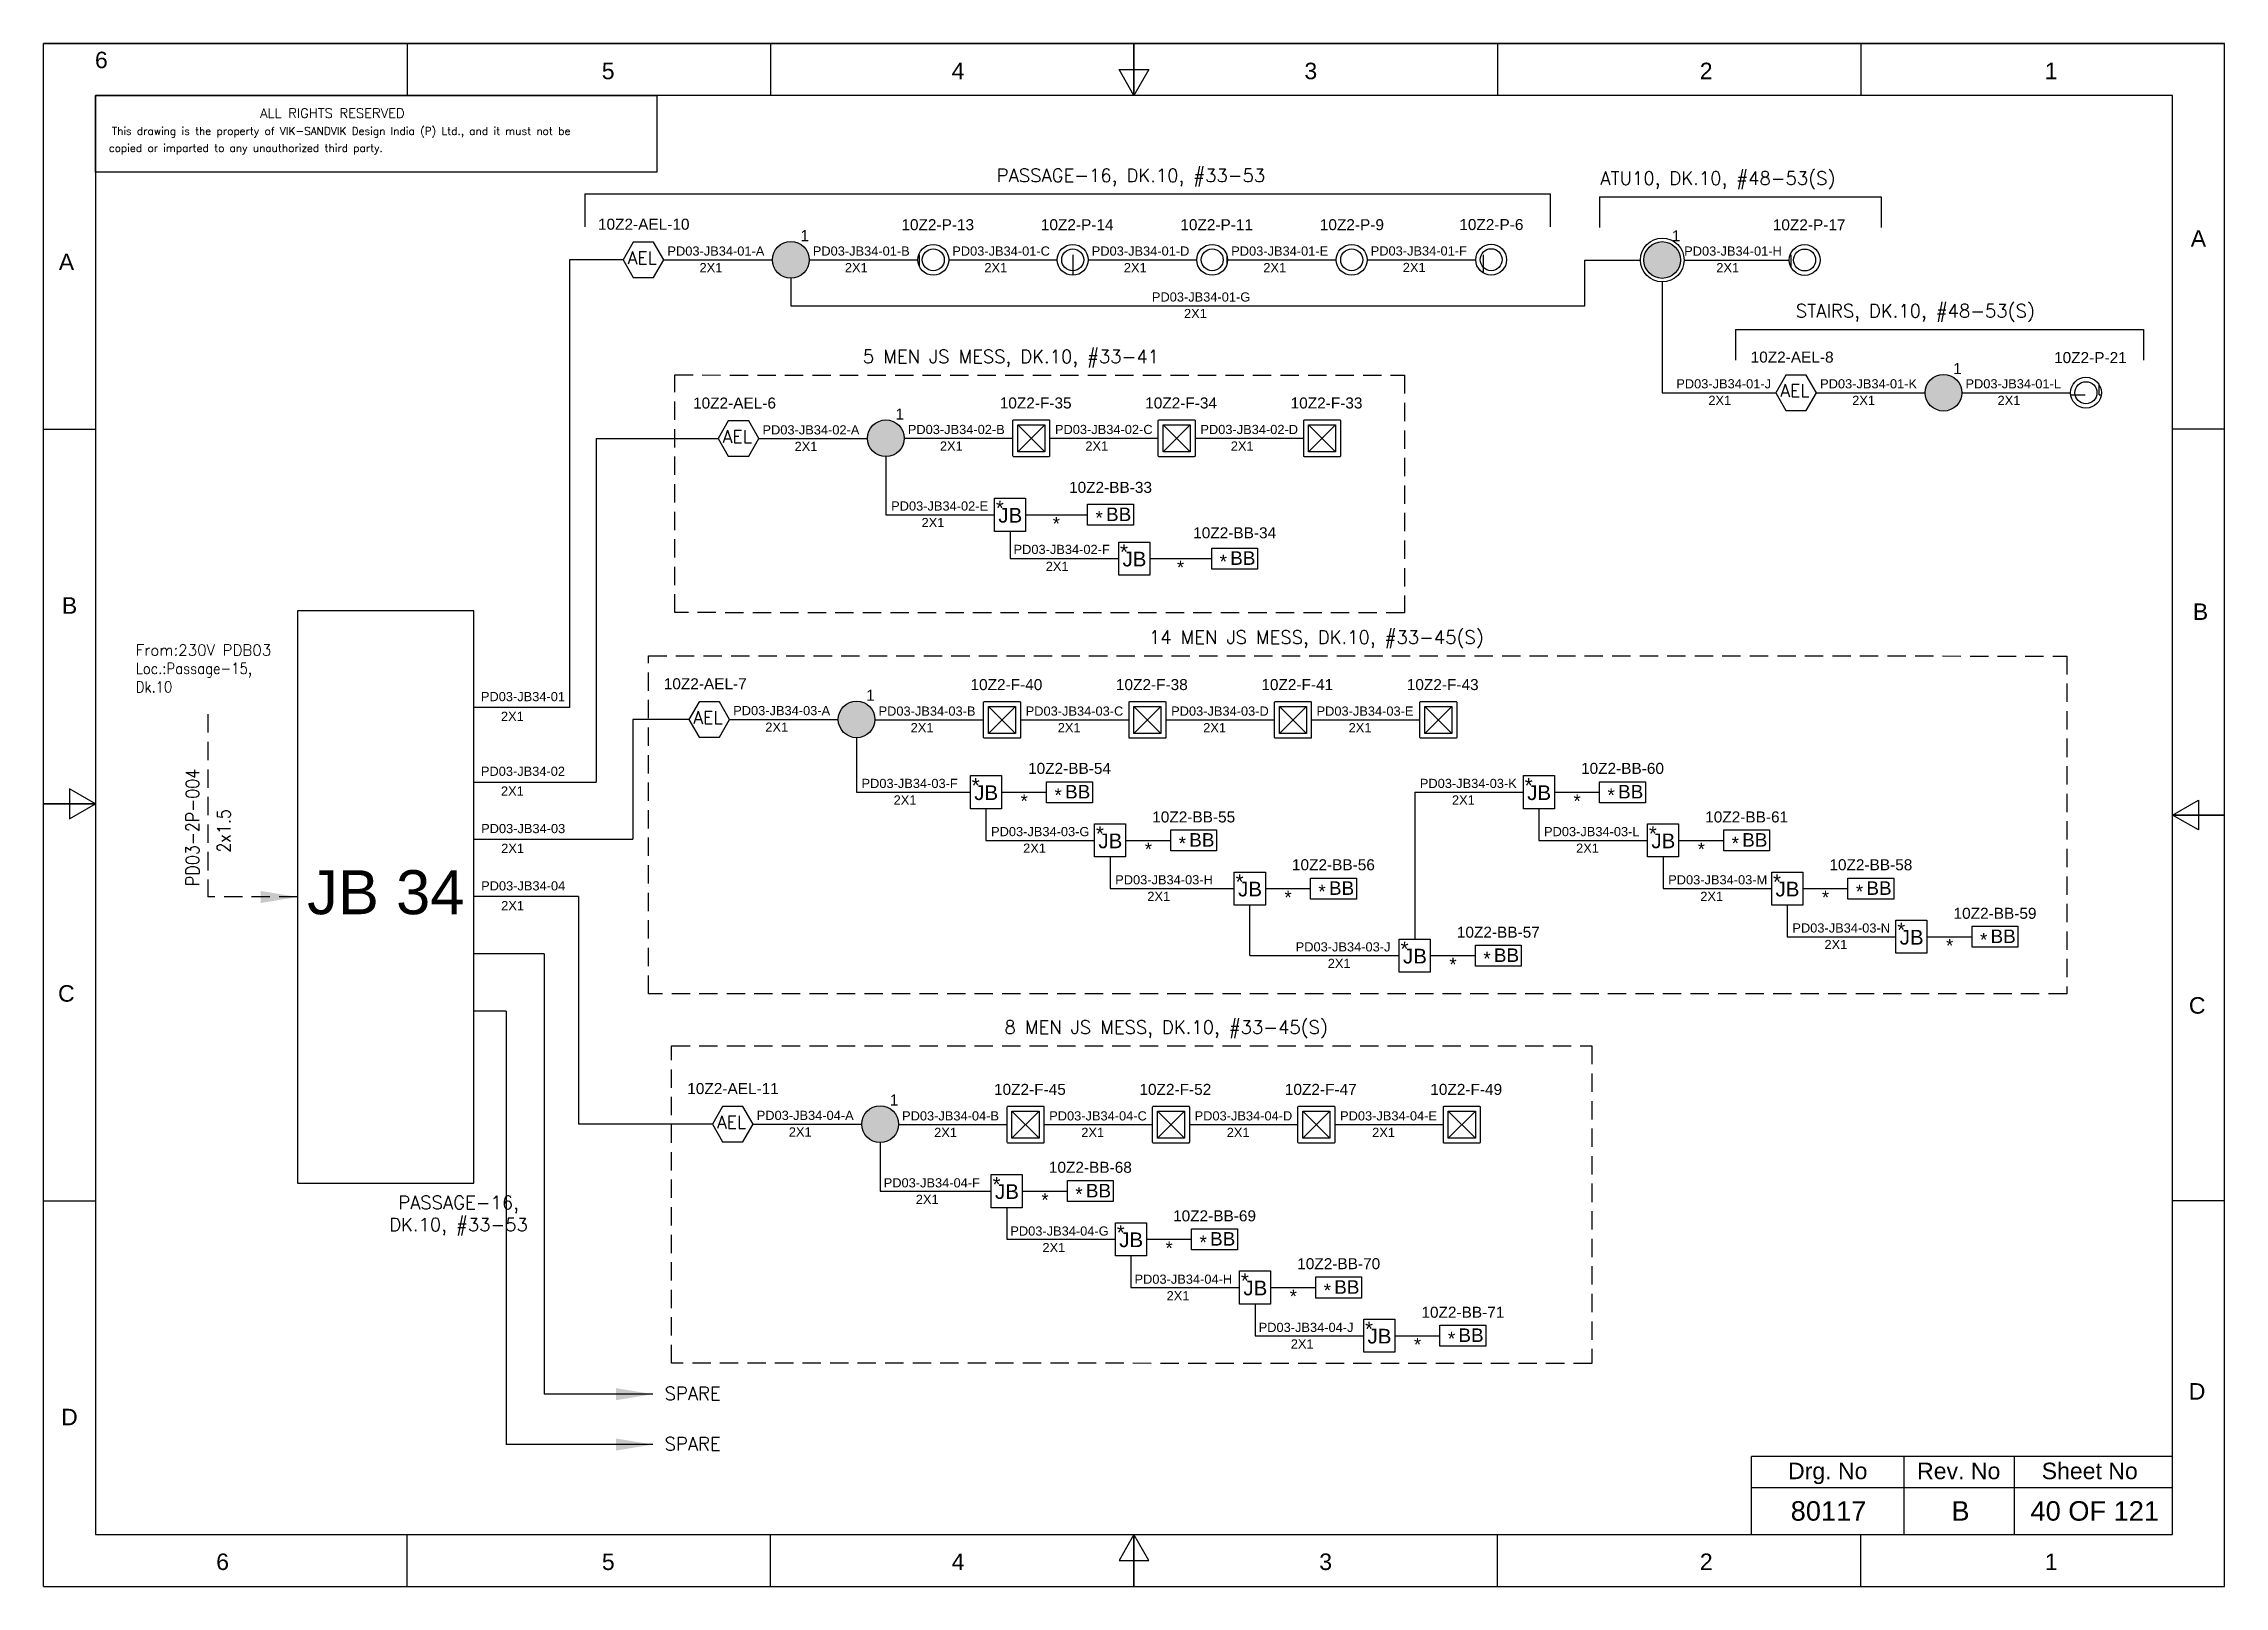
# Model space of a CAD drawing. Header units: inches. Extents: x -3311 to 1429, y -713 to 2436.
# Drawn here: x -2319.5 to -2022.5, y 1220.8 to 1430.8 of the extents above; entities that cross this region are included whole.
import ezdxf
from ezdxf.enums import TextEntityAlignment as Align

# ---------------------------------------------------------------- set-up
doc = ezdxf.new("R2010")
doc.units = ezdxf.units.IN
doc.linetypes.add('HIDDEN', pattern=[0.375, 0.25, -0.125])
doc.linetypes.add('SOLID', pattern=[0])
for name, color, linetype in [('BB', 7, 'Continuous'), ('Fmount', 7, 'Continuous'), ('LINE', 3, 'SOLID')]:
    doc.layers.add(name, color=color, linetype=linetype)
for name, color, linetype, lineweight in [('ELEC_TXT-025', 1, 'Continuous', 25), ('HEL-025', 1, 'Continuous', 25), ('HEL-035', 2, 'Continuous', 35)]:
    doc.layers.add(name, color=color, linetype=linetype, lineweight=lineweight)
doc.styles.add('_NORMAL', font='arial.ttf')
doc.styles.add('ROMAN S', font='romans.shx')
doc.styles.add('ROMANS', font='simplex.shx', dxfattribs={"width": 0.88})
doc.styles.get("Standard").update_dxf_attribs({"font": 'arial.ttf'})
doc.dimstyles.get("Standard").update_dxf_attribs({"dimtxt": 0.18, "dimasz": 0.18, "dimexe": 0.18, "dimexo": 0.0625, "dimgap": 0.09, "dimtad": 0, "dimtih": 1, "dimtoh": 1, "dimdec": 4, "dimzin": 0, "dimdsep": 46, "dimtxsty": 'Standard', "dimcen": 0.09, "dimadec": 0, "dimazin": 0, "dimtfac": 1, "dimtdec": 4, "dimtofl": 0, "dimtmove": 0, "dimatfit": 3, "dimfxl": 1, "dimtolj": 1, "dimtzin": 0, "dimarcsym": 0})
pattern_1 = [(0, (0, 0), (0, 6.985), [5.08, -1.905]), (90, (0, 0), (-6.985, 4e-16), [5.08, -1.905])]

msp = doc.modelspace()

# ---------------------------------------------------------------- texts
at = {"color": 7}
for s, height, p in [('PD03-JB34-01-A', 1.25, (-2234.587199638561, 1401.971438392046)), ('PD03-JB34-01-B', 1.25, (-2214.791782676071, 1401.970970611434)), ('PD03-JB34-01-C', 1.25, (-2195.796365743344, 1401.970388769392, -0.0541218630375612)), ('PD03-JB34-01-D', 1.25, (-2176.800948736992, 1401.97039790221, -0.0541218630375612)), ('PD03-JB34-01-E', 1.25, (-2157.805531730738, 1401.97039790221, -0.0811827945563418)), ('PD03-JB34-01-F', 1.25, (-2138.810194447903, 1401.988701764464, -0.1082437260751223)), ('PD03-JB34-01-H', 1.25, (-2096.11537078721, 1401.966859339785)), ('2X1', 1.25, (-2230.216491082792, 1399.717284515501)), ('2X1', 1.25, (-2210.421074121215, 1399.716749118622)), ('2X1', 1.25, (-2191.425657188317, 1399.716194050004, -0.0270609315187806)), ('2X1', 1.25, (-2172.430240182063, 1399.716194050004, -0.0541218630375612)), ('2X1', 1.25, (-2153.434823175808, 1399.716194050004, -0.0811827945563418)), ('2X1', 1.25, (-2134.439485892132, 1399.734547887919, -0.1082437260751223)), ('2X1', 1.25, (-2091.744662231439, 1399.712705463239)), ('PD03-JB34-01-G', 1.25, (-2168.609319464772, 1395.716971267328)), ('2X1', 1.25, (-2164.238610909001, 1393.462817390783)), ('PD03-JB34-01-J', 1.25, (-2097.192408225928, 1383.894818194331)), ('PD03-JB34-01-K', 1.25, (-2077.605534676875, 1383.89481819433)), ('PD03-JB34-01-L', 1.25, (-2057.810117670619, 1383.894818194329)), ('2X1', 1.25, (-2092.821699670157, 1381.640664317786)), ('2X1', 1.25, (-2073.234826121104, 1381.640664317785)), ('2X1', 1.25, (-2053.439409114848, 1381.640664317784)), ('PD03-JB34-02-A', 1.25, (-2221.643564666379, 1377.623769561058, -0.0270609315187806)), ('PD03-JB34-02-B', 1.25, (-2201.848673476118, 1377.675041419679, -0.0270609315187806)), ('PD03-JB34-02-C', 1.25, (-2181.811656803092, 1377.675041419679, -0.0270609315187806)), ('PD03-JB34-02-D', 1.25, (-2162.005039796838, 1377.675041419679, -0.0270609315187806)), ('2X1', 1.25, (-2217.272856111352, 1375.369574841671)), ('2X1', 1.25, (-2197.477964921091, 1375.420846700292)), ('2X1', 1.25, (-2177.671347914838, 1375.420846700292)), ('2X1', 1.25, (-2157.864730908582, 1375.420846700292)), ('PD03-JB34-02-E', 1.25, (-2204.118273809349, 1367.255672208682, -0.0270609315187806)), ('2X1', 1.25, (-2199.977964921091, 1365.001477489295)), ('*', 1.8, (-2182.111466420936, 1364.586510186548)), ('PD03-JB34-02-F', 1.25, (-2187.449288818727, 1361.343929971601, -0.0270609315187806)), ('2X1', 1.25, (-2183.066854447703, 1359.038463393593)), ('*', 1.8, (-2165.200355947548, 1358.623496090847)), ('PD03-JB34-01', 1.25, (-2259.992163170489, 1341.301696863357)), ('2X1', 1.25, (-2257.261220430221, 1338.608053071312)), ('PD03-JB34-03-A', 1.25, (-2225.628931261304, 1339.395252790515)), ('PD03-JB34-03-B', 1.25, (-2205.834392407144, 1339.328529666137)), ('PD03-JB34-03-C', 1.25, (-2185.797375690526, 1339.328970673325, -0.0270609315187806)), ('PD03-JB34-03-D', 1.25, (-2165.99075868427, 1339.328970673323, -0.0270609315187806)), ('PD03-JB34-03-E', 1.25, (-2146.184141678018, 1339.328970673324, -0.0270609315187806)), ('2X1', 1.25, (-2221.258222705535, 1337.141098913969)), ('2X1', 1.25, (-2201.463683852288, 1337.074308173325)), ('2X1', 1.25, (-2181.426667135499, 1337.074775953937)), ('2X1', 1.25, (-2161.620050129244, 1337.074775953936)), ('2X1', 1.25, (-2141.813433122992, 1337.074775953937)), ('PD03-JB34-02', 1.25, (-2259.992163170489, 1331.134649833381)), ('PD03-JB34-03-F', 1.25, (-2208.153099310326, 1329.479345785805)), ('PD03-JB34-03-K', 1.25, (-2132.115570130644, 1329.479345785804)), ('2X1', 1.25, (-2257.261220430221, 1328.441006041336)), ('2X1', 1.25, (-2203.782390754555, 1327.22519190926)), ('*', 1.8, (-2186.491459213953, 1326.810156990246)), ('2X1', 1.25, (-2127.744861574873, 1327.225191909259)), ('*', 1.8, (-2111.182284553426, 1326.810156990245)), ('PD03-JB34-03', 1.25, (-2259.96192894252, 1323.33301869745)), ('2X1', 1.25, (-2257.230986202253, 1320.639374905405)), ('PD03-JB34-03-G', 1.25, (-2190.513634317782, 1322.918353053791)), ('2X1', 1.25, (-2186.142925762012, 1320.664199177246)), ('*', 1.8, (-2169.580348740565, 1320.249164258232)), ('PD03-JB34-03-L', 1.25, (-2115.204459657255, 1322.918353053789)), ('2X1', 1.25, (-2110.833751101485, 1320.664199177244)), ('*', 1.8, (-2094.271174080038, 1320.24916425823)), ('PD03-JB34-04', 1.25, (-2259.96192894252, 1315.531387561518)), ('PD03-JB34-03-H', 1.25, (-2173.602523844394, 1316.357360321776)), ('PD03-JB34-03-M', 1.25, (-2098.293349183868, 1316.357360321775)), ('2X1', 1.25, (-2257.230986202253, 1312.837743769473)), ('2X1', 1.25, (-2169.231815288623, 1314.103206445231)), ('*', 1.8, (-2150.553544800043, 1313.688171526217)), ('2X1', 1.25, (-2093.922640628097, 1314.103206445229)), ('*', 1.8, (-2077.36006360665, 1313.688171526215)), ('PD03-JB34-03-N', 1.25, (-2081.382238710481, 1309.79636758976)), ('PD03-JB34-03-J', 1.25, (-2149.026680604032, 1307.225348642753)), ('2X1', 1.25, (-2077.01153015471, 1307.542213713215)), ('*', 1.8, (-2060.448953133263, 1307.127178794201)), ('2X1', 1.25, (-2144.655972048261, 1304.971194766208)), ('*', 1.8, (-2128.093395026814, 1304.556159847194)), ('PD03-JB34-04-A', 1.25, (-2222.426465601932, 1284.27802844529)), ('2X1', 1.25, (-2218.055757046164, 1282.023874568745)), ('PD03-JB34-04-B', 1.25, (-2202.631926747773, 1284.211305320912)), ('2X1', 1.25, (-2198.261218192917, 1281.9570838281)), ('PD03-JB34-04-C', 1.25, (-2182.594910031155, 1284.211746328099, -0.0270609315187806)), ('2X1', 1.25, (-2178.224201476128, 1281.957551608712)), ('PD03-JB34-04-D', 1.25, (-2162.788293024899, 1284.211746328099, -0.0270609315187806)), ('2X1', 1.25, (-2158.417584469872, 1281.957551608712)), ('PD03-JB34-04-E', 1.25, (-2142.981676018643, 1284.211746328099, -0.0270609315187806)), ('2X1', 1.25, (-2138.610967463616, 1281.957551608712)), ('PD03-JB34-04-F', 1.25, (-2205.131926747773, 1275.093878176506)), ('*', 1.8, (-2183.655676532323, 1272.491412505324)), ('2X1', 1.25, (-2200.761218192917, 1272.839656683694)), ('PD03-JB34-04-G', 1.25, (-2187.88694275529, 1268.532885444491)), ('2X1', 1.25, (-2183.516234200434, 1266.278663951679)), ('*', 1.8, (-2166.744566058934, 1265.930419773309)), ('PD03-JB34-04-H', 1.25, (-2170.975832281903, 1261.971892712476)), ('2X1', 1.25, (-2166.605123727047, 1259.717671219664)), ('*', 1.8, (-2149.833455585547, 1259.369427041294)), ('PD03-JB34-04-J', 1.25, (-2154.064721808516, 1255.410899980462)), ('2X1', 1.25, (-2149.694013253659, 1253.15667848765)), ('*', 1.8, (-2132.922345112159, 1252.808434309279))]:
    msp.add_text(s, height=height, dxfattribs=at).set_placement(p)
at = {"color": 7, "lineweight": 30}
msp.add_text('JB 34 ', height=6, dxfattribs=at).set_placement((-2271.778594160397, 1315.290696741395), align=Align.MIDDLE_CENTER)
at = {"color": 7}
for s, height, p in [('Drg. No', 2.245994999999999, (-2076.565902237245, 1236.488866579205)), ('Rev. No', 2.245994999999999, (-2058.728286608303, 1236.488866579205)), ('Sheet No', 2.245994999999999, (-2040.886885164414, 1236.488866579205)), ('80117', 2.65275, (-2076.458206825274, 1231.043750887067)), ('B', 2.65275, (-2058.487536241689, 1231.043750887068)), ('40 OF 121', 2.65275, (-2040.201018691711, 1231.043750887068))]:
    msp.add_text(s, height=height, dxfattribs=at).set_placement(p, align=Align.MIDDLE_CENTER)
at = {"char_height": 1.8, "width": 80.35367833693469, "attachment_point": 1, "style": '_NORMAL'}
for s, insert in [('{\\Fromans|c0;\\C2;PASSAGE-16, DK.10, #33-53}', (-2189.745833357428, 1413.798658451082)), ('{\\Fromans|c0;\\C2;ATU10, DK.10, #48-53(S)}', (-2107.542596293626, 1413.423034207014)), ('{\\Fromans|c0;\\C2;STAIRS, DK.10, #48-53(S)}', (-2080.912612818682, 1395.350993061559)), ('{\\Fromans|c0;\\C2;5 MEN JS MESS, DK.10, #33-41}', (-2207.988300733749, 1389.137830642913)), ('{\\Fromans|c0;\\C2;14 MEN JS MESS, DK.10, #33-45(S)}', (-2169.011910666878, 1350.909287098944)), ('{\\Fromans|c0;\\C2;8 MEN JS MESS, DK.10, #33-45(S)}', (-2188.689601865216, 1297.813133145857))]:
    msp.add_mtext(s, dxfattribs=dict(at, insert=insert))
at = {"color": 7, "insert": (-2306.998466772279, 1349.005351965479), "char_height": 1.5, "width": 36.88843007146136, "attachment_point": 1}
msp.add_mtext('{\\Fromans|c0;\\C2;From:230V PDB03 \\P\\Fsimplex|c0;\\W0.88;Loc.:Passage-15,      \\PDk.10}', dxfattribs=at)
at = {"color": 7, "insert": (-2300.164102174147, 1316.135655379616), "char_height": 1.8, "width": 17.12963194783359, "attachment_point": 1, "rotation": 90, "style": '_NORMAL'}
msp.add_mtext('{\\Fromans|c0;\\W0.88;PD03-2P-004}', dxfattribs=at)
at = {"color": 7, "insert": (-2295.893150774008, 1320.697499984948), "char_height": 1.8, "attachment_point": 1, "rotation": 90, "style": '_NORMAL'}
msp.add_mtext('{\\Fsimplex|c0;\\W0.88;2x1.5}', dxfattribs=at)
at = {"color": 7, "insert": (-2272.4892201297, 1273.92919203244), "char_height": 1.8, "attachment_point": 1, "style": '_NORMAL'}
msp.add_mtext('\\pxqc;{\\Fromans|c0;\\C2;PASSAGE-16, \\PDK.10, #33-53}', dxfattribs=at)
at = {"color": 7, "char_height": 1.8, "width": 8.165826236390785, "attachment_point": 1, "style": '_NORMAL'}
for insert in [(-2234.971086900644, 1247.937061703296), (-2234.971086900644, 1241.081432803497)]:
    msp.add_mtext('{\\Fromans|c0;\\C2;SPARE}', dxfattribs=dict(at, insert=insert))

# ---------------------------------------------------------------- blocks, each defined once
blk = doc.blocks.new('fr')
at = {"color": 7, "linetype": 'Continuous'}
for p, q in [((33763.99041882888, 4500.404704292372), (33466.99094982888, 4500.404704292372)), ((33466.99094982888, 4500.404704292372), (33763.99041882888, 4500.404704292372)), ((33466.99094982888, 4290.333634292372), (33466.99094982888, 4500.404704292372)), ((33516.49086132888, 4500.404704292372), (33516.49086132888, 4493.331604292372)), ((33565.99077282888, 4500.404704292372), (33565.99077282888, 4493.331604292372)), ((33615.49068432888, 4500.404704292372), (33615.49068432888, 4493.331604292372)), ((33615.49068432888, 4493.331604292372), (33615.49068432888, 4500.404704292372)), ((33615.49068432888, 4500.404704292372), (33615.49068432888, 4493.331604292372)), ((33664.99059582888, 4500.404704292372), (33664.99059582888, 4493.331604292372)), ((33714.49050732888, 4500.404704292372), (33714.49050732888, 4493.331604292372)), ((33763.99041882888, 4290.333634292372), (33763.99041882888, 4500.404704292372)), ((33763.99041882888, 4290.333634292372), (33763.99041882888, 4500.404704292372)), ((33615.49068432888, 4493.331604292372), (33613.44882182088, 4496.868154292371)), ((33613.44882182088, 4496.868154292371), (33617.53254683689, 4496.868154292371)), ((33617.53254683689, 4496.868154292371), (33615.49068432888, 4493.331604292372)), ((33756.91731882888, 4493.331604292372), (33474.06404982888, 4493.331604292372)), ((33474.06404982888, 4493.331604292372), (33474.06404982888, 4297.406734292372)), ((33756.91731882888, 4297.406734292372), (33756.91731882888, 4493.331604292372)), ((33466.99094982888, 4447.886936792373), (33474.06404982888, 4447.886936792373)), ((33763.99041882888, 4447.886936792373), (33756.91731882888, 4447.886936792373)), ((33474.06404982888, 4396.869169292371), (33470.52749982888, 4398.911031800373)), ((33470.52749982888, 4398.911031800373), (33470.52749982888, 4394.827306784372)), ((33466.99094982888, 4396.869169292371), (33474.06404982888, 4396.869169292371)), ((33474.06404982888, 4396.869169292371), (33466.99094982888, 4396.869169292371)), ((33466.99094982888, 4396.869169292371), (33474.06404982888, 4396.869169292371)), ((33470.52749982888, 4394.827306784372), (33474.06404982888, 4396.869169292371)), ((33756.91731882888, 4395.369169292371), (33760.45386882887, 4397.411031800371)), ((33760.45386882887, 4397.411031800371), (33760.45386882887, 4393.327306784372)), ((33763.99041882888, 4395.369169292371), (33756.91731882888, 4395.369169292371)), ((33760.45386882887, 4393.327306784372), (33756.91731882888, 4395.369169292371)), ((33756.91731882888, 4395.369169292371), (33763.99041882888, 4395.369169292371)), ((33763.99041882888, 4395.369169292371), (33756.91731882888, 4395.369169292371)), ((33466.99094982888, 4342.851401792372), (33474.06404982888, 4342.851401792372)), ((33763.99041882888, 4342.851401792372), (33756.91731882888, 4342.851401792372)), ((33474.06404982888, 4297.406734292372), (33756.91731882888, 4297.406734292372)), ((33516.49086132888, 4290.333634292372), (33516.49086132888, 4297.406734292372)), ((33565.99077282888, 4290.333634292372), (33565.99077282888, 4297.406734292372)), ((33615.49068432888, 4297.406734292372), (33613.44882182088, 4293.870184292372)), ((33615.49068432888, 4290.333634292372), (33615.49068432888, 4297.406734292372)), ((33617.53254683689, 4293.870184292372), (33615.49068432888, 4297.406734292372)), ((33615.49068432888, 4297.406734292372), (33615.49068432888, 4290.333634292372)), ((33615.49068432888, 4290.333634292372), (33615.49068432888, 4297.406734292372)), ((33664.99059582888, 4290.333634292372), (33664.99059582888, 4297.406734292372)), ((33714.49050732888, 4290.333634292372), (33714.49050732888, 4297.406734292372)), ((33613.44882182088, 4293.870184292372), (33617.53254683689, 4293.870184292372)), ((33466.99094982888, 4290.333634292372), (33763.99041882888, 4290.333634292372)), ((33466.99094982888, 4290.333634292372), (33763.99041882888, 4290.333634292372))]:
    blk.add_line(p, q, dxfattribs=at)
at = {"color": 7, "style": '_NORMAL'}
for s, p in [('6', (33474.85554122253, 4498.184568051995)), ('5', (33543.88086868043, 4496.684568051995)), ('4', (33591.52292783513, 4496.684568051995)), ('3', (33639.57026672662, 4496.684568051994)), ('2', (33693.41447692277, 4496.684568051995)), ('1', (33740.39470872623, 4496.684568051995)), ('A', (33760.45386882887, 4473.878661882723)), ('A', (33470.10256842159, 4470.684646417788)), ('B', (33470.52499920517, 4423.895143770592)), ('B', (33760.73536651571, 4423.056339053171)), ('C', (33470.08476970382, 4371.074991954313)), ('C', (33760.28539060379, 4369.440827315858)), ('D', (33760.2726824658, 4316.886883350412)), ('D', (33470.50885169667, 4313.392487638034)), ('6', (33491.36728552911, 4293.686598051996)), ('5', (33543.89261298701, 4293.686598051996)), ('4', (33591.53467214172, 4293.686598051996)), ('3', (33641.59491144936, 4293.686598051996)), ('2', (33693.42622122935, 4293.686598051996)), ('1', (33740.40645303282, 4293.686598051996))]:
    blk.add_text(s, height=2.245709249999999, dxfattribs=at).set_placement(p, align=Align.MIDDLE_CENTER)
blk = doc.blocks.new('A$C4BAD7D21')
at = {"layer": 'HEL-025'}
blk.add_lwpolyline([(-34000.00013845507, -7.23888515495e-05), (-34000.00013845501, 2086.008166713233), (-18713.72949524718, 2086.008166713277), (-18713.72949524724, -7.23888078937e-05)], close=True, dxfattribs=at)
at = {"layer": 'HEL-025', "style": 'ROMANS'}
for s, p in [('This drawing is the property of VIK-SANDVIK Design India (P) Ltd., and it must not be', (-33557.56104603212, 1015.847137906297)), (' copied or imparted to any unauthorized third party.', (-33784.71575493622, 550.1417873854515))]:
    blk.add_text(s, height=210, dxfattribs=at).set_placement(p)
at = {"layer": 'HEL-035', "style": 'ROMANS'}
blk.add_text('     ALL RIGHTS RESERVED', height=262.5, dxfattribs=at).set_placement((-30497.35732344113, 1475.667350434829))
blk = doc.blocks.new('FIXED_KEY_SWITCH')
h = blk.add_hatch(color=1)
h.dxf.hatch_style = 1
edge = h.paths.add_edge_path()
edge.add_arc((848.1293472096052, 1737.458094578189), 2.5, 0, 360)
at = {"color": 1}
blk.add_circle((848.1293472096052, 1737.458094578189), 2.5, dxfattribs=at)
at = {"color": 7, "insert": (849.4370786624187, 1741.499464984656), "char_height": 1.5, "attachment_point": 1, "style": '_NORMAL'}
blk.add_mtext_dynamic_manual_height_columns('1', width=1.5, gutter_width=7.5, heights=[0], dxfattribs=at)
blk = doc.blocks.new('SWT')
blk.add_blockref('FIXED_KEY_SWITCH', (0, 0))
blk.add_attdef('TAG_NO', (844.5529265958943, 1741.112352781243), '', height=1.5)
blk = doc.blocks.new('AEL')
at = {"color": 4}
blk.add_lwpolyline([(989.9752931674598, -190.0937488762077), (992.7522595313308, -190.0937488762077), (994.140742713266, -187.6888254596407), (992.7522595313308, -185.2839020430737), (989.9752931674598, -185.2839020430737), (988.5868099855245, -187.6888254596407)], close=True, dxfattribs=at)
at = {"color": 4, "style": 'ROMANS'}
blk.add_text('AEL', height=1.725, dxfattribs=at).set_placement((989.1959836497424, -188.2711585409042))
blk = doc.blocks.new('AEL_L')
blk.add_blockref('AEL', (0, 0))
blk.add_attdef('TAG_NO', (986.5509174898416, -183.5896636619281), '', height=1.5)
blk = doc.blocks.new('1')
h = blk.add_hatch()
h.set_pattern_fill('ANGLE', color=6)
h.set_pattern_definition(pattern_1)
h.paths.add_polyline_path([(303.2302353130694, 2044.429466900096, 1), (306.2249300712715, 2044.429466900096, 1)], flags=0)
h.paths.add_polyline_path([(302.6275826921704, 2044.429466900096, 1), (306.8275826921705, 2044.429466900096, 1)])
h.paths.add_polyline_path([(306.2249300712715, 2044.429466900096, -1), (303.2302353130694, 2044.429466900096, -1)], flags=16)
h = blk.add_hatch()
h.set_pattern_fill('ANGLE', color=6)
h.set_pattern_definition(pattern_1)
h.paths.add_polyline_path([(303.2302353130694, 2044.429466900096, 1), (306.2249300712715, 2044.429466900096, 1)])
at = {"color": 6}
for radius in [2.099999999999999, 1.497347379101032]:
    blk.add_circle((304.7275826921705, 2044.429466900096), radius, dxfattribs=at)
blk = doc.blocks.new('LED PENDENT LIGHT 15W')
blk.add_blockref('1', (0, 0))
blk.add_attdef('TAG_NO', (301.6269754207697, 2048.098214413763), '', height=1.5)
blk = doc.blocks.new('LED FLUSH MOUNT')
for p, q in [((114817.5814173525, 79431.82363872256), (114604.2757797349, 79218.75747545897)), ((114604.2757797349, 79431.82363872256), (114817.5814173525, 79218.75747545897))]:
    blk.add_line(p, q)
blk.add_lwpolyline([(114571.9285985437, 79470.29055709078), (114849.9285985437, 79470.29055709078, -0.4142135623730951), (114855.9285985437, 79464.29055709078), (114855.9285985437, 79186.29055709078, -0.4142135623730951), (114849.9285985437, 79180.29055709078), (114571.9285985437, 79180.29055709078, -0.4142135623730951), (114565.9285985437, 79186.29055709078), (114565.9285985437, 79464.29055709078, -0.4142135623730951)], format="xyb", close=True)
blk.add_lwpolyline([(114604.2757797349, 79431.82363872256), (114817.5814173525, 79431.82363872256), (114817.5814173525, 79218.75747545897), (114604.2757797349, 79218.75747545897)], close=True)
blk = doc.blocks.new('LED Flush Mounted Light 22W')
blk.add_blockref('LED FLUSH MOUNT', (0, 0))
at = {"style": 'ROMANS', "width": 0.7}
blk.add_attdef('TAG_NO.:', (113905.2667606234, 79578.64476839203), '', height=250, dxfattribs=at)
blk = doc.blocks.new('JB')
blk.add_lwpolyline([(1661.354836109819, 1973.015490007485), (1665.586223044087, 1973.015490007485), (1665.586223044087, 1968.503420436695), (1661.354836109819, 1968.503420436695)], close=True)
at = {"color": 7}
for s, p in [('*', (1661.53748470097, 1970.678877920027)), ('JB', (1661.872987417942, 1969.694719180602))]:
    blk.add_text(s, height=2, dxfattribs=at).set_placement(p)
blk = doc.blocks.new('JB_FOR_BUNKLIGHT')
blk.add_blockref('JB', (0, 0))
blk.add_attdef('TAG_NO:', (1659.455903581978, 1975.187334368848), '', height=1.5)
blk = doc.blocks.new('bunk_light')
blk.add_lwpolyline([(17772.6153376319, 202985.8680182989), (18111.61633732123, 202985.8680182989), (18111.61633732123, 202830.1958095438), (17772.6153376319, 202830.1958095438)], close=True)
at = {"char_height": 100, "attachment_point": 1}
for s, insert in [('*', (17831.10352993814, 202936.6558869556)), ('BB', (17909.15859820797, 202961.6062440904))]:
    blk.add_mtext_dynamic_manual_height_columns(s, width=182.5954301011697, gutter_width=7.5, heights=[0], dxfattribs=dict(at, insert=insert))
blk = doc.blocks.new('LED_BUNK _LIGHT')
at = {"xscale": 0.8, "yscale": 0.8, "zscale": 0.8}
blk.add_blockref('bunk_light', (4435.88410588033, 38936.16159859719), dxfattribs=at)
at = {"style": 'ROMAN S', "width": 0.7}
blk.add_attdef('TAG_NO:', text='', height=250, dxfattribs=at).set_placement((18766.52006118232, 201415.2856696852), align=Align.CENTER)

# ---------------------------------------------------------------- linework, layer by layer
for p, q in [((-2107.666471107646, 1409.994543867156), (-2069.300999687061, 1409.994543867156)), ((-2247.910681118706, 1401.398937916406), (-2247.910681118706, 1340.461602202006)), ((-2240.631609570507, 1401.398937916406), (-2247.910681118706, 1401.398937916406)), ((-2099.10576826792, 1398.401917621694), (-2099.10576826792, 1383.304031497043)), ((-2089.119190303933, 1391.922502721701), (-2033.583187998914, 1391.922502721701)), ((-2185.812346739629, 1366.683198506467), (-2177.371114191242, 1366.683198506467)), ((-2168.901236266242, 1360.720184410766), (-2160.460003717854, 1360.720184410766)), ((-2231.67334119325, 1338.822752314874), (-2239.316231247524, 1338.822752314874)), ((-2239.316231247524, 1338.822752314874), (-2239.316231247524, 1322.4929240361)), ((-2189.096631021896, 1328.906845310165), (-2182.951039879118, 1328.906845310165)), ((-2132.814260301893, 1328.906845310164), (-2132.814260301893, 1308.908882952509)), ((-2113.78745636137, 1328.906845310164), (-2107.641865218591, 1328.906845310164)), ((-2172.185520548508, 1322.34585257815), (-2166.039929405729, 1322.34585257815)), ((-2096.876345887981, 1322.345852578149), (-2090.730754745202, 1322.345852578149)), ((-2153.158716607987, 1315.784859846136), (-2147.013125465208, 1315.784859846136)), ((-2079.965235414594, 1315.784859846134), (-2073.819644271815, 1315.784859846134)), ((-2246.694907559859, 1314.691292900166), (-2260.969383749448, 1314.691292900167)), ((-2246.694907559859, 1314.691292900167), (-2246.694907559859, 1283.705527969649)), ((-2251.368546461991, 1306.889661764235), (-2260.969383749448, 1306.889661764235)), ((-2251.368546461991, 1306.889661764235), (-2251.368546461991, 1246.940067901166)), ((-2063.054124941206, 1309.22386711412), (-2056.908533798427, 1309.22386711412)), ((-2130.698566834757, 1306.652848167113), (-2124.552975691979, 1306.652848167113)), ((-2256.555886179957, 1299.088030628302), (-2260.969383749448, 1299.088030628302)), ((-2256.555886179957, 1299.088030628303), (-2256.555886179957, 1240.084439001367)), ((-2228.470875533879, 1283.705527969649), (-2246.694907559859, 1283.705527969649)), ((-2186.260848340266, 1274.588100825243), (-2180.115257197487, 1274.588100825243)), ((-2169.349737866878, 1268.027108093228), (-2163.204146724099, 1268.027108093228)), ((-2152.43862739349, 1261.466115361213), (-2146.293036250711, 1261.466115361213)), ((-2135.527516920103, 1254.905122629198), (-2129.381925777324, 1254.905122629198))]:
    msp.add_line(p, q)
at = {"color": 7, "linetype": 'Continuous'}
for p, q in [((-2029.62024122419, 1238.437501925578), (-2086.939115727905, 1238.437501925578)), ((-2086.939115727905, 1227.841727110023), (-2086.939115727905, 1238.437501925578)), ((-2066.16651407233, 1227.841727110023), (-2066.16651407233, 1238.437501925578)), ((-2051.150244316711, 1227.841727110023), (-2051.150244316711, 1238.437501925578)), ((-2086.939115727905, 1234.2547068541), (-2029.62024122419, 1234.2547068541))]:
    msp.add_line(p, q, dxfattribs=at)
at = {"linetype": 'HIDDEN', "ltscale": 10}
for points in [[(-2233.594120157323, 1385.719588682947), (-2134.22666363142, 1385.680142462265), (-2134.22666363142, 1353.31792814803), (-2233.594120157323, 1353.35737436871)], [(-2237.176320053361, 1347.491045138979), (-2044.009627169988, 1347.451598918298), (-2044.009627169988, 1301.432680098454), (-2237.176320053361, 1301.472126319134)], [(-2234.013202586971, 1294.394529590006), (-2108.689324711781, 1294.355083369326), (-2108.689324711781, 1251.120161156315), (-2234.013202586971, 1251.159607376996)]]:
    msp.add_lwpolyline(points, close=True, dxfattribs=at)
msp.add_lwpolyline([(-2260.969383749448, 1353.591945147664), (-2284.971660004626, 1353.591945147664), (-2284.971660004626, 1275.691025861472), (-2260.969383749448, 1275.691025861472)], close=True)
msp.add_lwpolyline([(-2297.176626777696, 1339.519278821595), (-2297.176626777696, 1314.641485504568)], dxfattribs=at)
at = {"layer": 'LINE', "color": 0}
for p, q in [((-2245.830547944864, 1410.370168111222), (-2245.830547944864, 1405.870168111222)), ((-2245.830547944864, 1410.370168111222), (-2114.370224484016, 1410.370168111223)), ((-2114.370224484016, 1410.370168111222), (-2114.370224484016, 1405.870168111222)), ((-2107.666471107646, 1409.994543867156), (-2107.666471107646, 1405.804994058351)), ((-2069.300999687061, 1409.994543867156), (-2069.300999687061, 1405.804994058351)), ((-2235.077676842765, 1401.398937916406), (-2220.28225983651, 1401.398937916406)), ((-2217.782259880274, 1398.898470135793), (-2217.782259880274, 1395.12618457004)), ((-2215.282259880273, 1401.398470135793), (-2200.486842874019, 1401.398470135793)), ((-2196.286842947378, 1401.397915067177, -0.0270609315187806), (-2181.491425941123, 1401.397915067177, -0.0270609315187806)), ((-2177.291425941122, 1401.397915067177, -0.0541218630375612), (-2162.496008934867, 1401.397915067177, -0.0541218630375612)), ((-2158.296008934868, 1401.397915067177, -0.0811827945563418), (-2143.500591928614, 1401.397915067177, -0.0811827945563418)), ((-2139.300671652077, 1401.416213487706, -0.1082437260751223), (-2124.505254645822, 1401.416213487706, -0.1082437260751223)), ((-2109.62910235273, 1401.376072642496), (-2102.079923288723, 1401.376072642496)), ((-2109.62910235273, 1395.12618457004), (-2109.62910235273, 1401.376072642497)), ((-2096.13161324712, 1401.376072642496), (-2081.810351261667, 1401.376072642496)), ((-2217.782259880274, 1395.12618457004), (-2109.62910235273, 1395.12618457004)), ((-2089.119190303933, 1391.922502721701), (-2089.119190303933, 1387.732952912896)), ((-2033.583187998914, 1391.922502721701), (-2033.583187998914, 1387.732952912896)), ((-2099.10576826792, 1383.304031497043), (-2083.649864885327, 1383.304031497043)), ((-2078.095932157585, 1383.304031497042), (-2063.30051515133, 1383.304031497042)), ((-2058.30051515133, 1383.304031497041), (-2043.505098145077, 1383.304031497041)), ((-2244.306467744217, 1377.051295858842), (-2244.306467744215, 1330.29455517203)), ((-2244.306467744217, 1377.051295858842), (-2227.687974598152, 1377.051295858842)), ((-2222.134041870412, 1377.051295858842), (-2207.338624864157, 1377.051295858842)), ((-2202.339150680152, 1377.102567717464), (-2187.543733673897, 1377.102567717464)), ((-2182.532533673896, 1377.102567717464), (-2167.737116667641, 1377.102567717464)), ((-2162.72591666764, 1377.102567717464), (-2147.930499661386, 1377.102567717464)), ((-2204.839150680151, 1374.602567717464), (-2204.839150680151, 1366.683198506466)), ((-2204.839150680151, 1366.683198506467), (-2190.043733673897, 1366.683198506467)), ((-2187.928040206763, 1364.427163721073), (-2187.928040206763, 1360.720184410765)), ((-2187.928040206763, 1360.720184410765), (-2173.13262320051, 1360.720184410765)), ((-2247.910681118706, 1340.461602202006), (-2260.969383749448, 1340.461602202006)), ((-2226.119408465508, 1338.822752314874), (-2211.323991459253, 1338.822752314874)), ((-2206.324869567584, 1338.756496971108), (-2191.529452561329, 1338.756496971108)), ((-2186.518252561328, 1338.756496971108), (-2171.722835555073, 1338.756496971108)), ((-2166.711635555073, 1338.756496971108), (-2151.91621854882, 1338.756496971108)), ((-2146.90501854882, 1338.756496971109), (-2132.109601542566, 1338.756496971109)), ((-2208.823991459254, 1336.322752314874), (-2208.823991459254, 1328.906845310165)), ((-2260.969383749448, 1330.29455517203), (-2244.306467744215, 1330.29455517203)), ((-2208.823991459254, 1328.906845310166), (-2193.328017956164, 1328.906845310165)), ((-2132.814260301892, 1328.906845310164), (-2118.018843295637, 1328.906845310164)), ((-2191.212324489031, 1326.65081052477), (-2191.212324489031, 1322.345852578151)), ((-2115.903149828504, 1326.650810524769), (-2115.903149828504, 1322.345852578149)), ((-2260.93914952148, 1322.492924036099), (-2239.316231247524, 1322.492924036099)), ((-2191.212324489031, 1322.345852578151), (-2176.416907482776, 1322.345852578151)), ((-2115.903149828504, 1322.345852578149), (-2101.107732822249, 1322.345852578149)), ((-2174.301214015642, 1320.089817792756), (-2174.301214015642, 1315.784859846136)), ((-2098.992039355117, 1320.089817792754), (-2098.992039355117, 1315.784859846135)), ((-2174.301214015642, 1315.784859846136), (-2157.390103542255, 1315.784859846136)), ((-2098.992039355117, 1315.784859846135), (-2084.196622348862, 1315.784859846135)), ((-2155.27441007512, 1306.652848167113), (-2155.27441007512, 1313.528825060741)), ((-2082.080928881729, 1313.52882506074), (-2082.080928881729, 1309.22386711412)), ((-2082.080928881729, 1309.22386711412), (-2067.285511875474, 1309.22386711412)), ((-2155.27441007512, 1306.652848167113), (-2134.929953769025, 1306.652848167113)), ((-2222.916942806137, 1283.705527969649), (-2208.121525799882, 1283.705527969649)), ((-2203.122403908213, 1283.639272625884), (-2188.326986901958, 1283.639272625884)), ((-2183.315786901957, 1283.639272625884), (-2168.520369895704, 1283.639272625884)), ((-2163.509169895703, 1283.639272625884), (-2148.713752889448, 1283.639272625884)), ((-2143.702552889447, 1283.639272625884), (-2128.907135883193, 1283.639272625884)), ((-2205.621525799883, 1281.205527969649), (-2205.621525799883, 1274.588100825243)), ((-2205.621525799883, 1274.588100825243), (-2190.492235274534, 1274.588100825243)), ((-2188.3765418074, 1272.332066039848), (-2188.3765418074, 1268.027108093228)), ((-2188.3765418074, 1268.027108093228), (-2173.581124801146, 1268.027108093228)), ((-2171.465431334013, 1265.771073307833), (-2171.465431334013, 1261.466115361213)), ((-2171.465431334013, 1261.466115361213), (-2156.670014327758, 1261.466115361213)), ((-2154.554320860625, 1259.210080575818), (-2154.554320860625, 1254.905122629199)), ((-2154.554320860625, 1254.905122629199), (-2139.758903854371, 1254.905122629199))]:
    msp.add_line(p, q, dxfattribs=at)
msp.add_circle((-2099.105768267921, 1401.376072642496), 2.974155020801596, dxfattribs=at)

# ---------------------------------------------------------------- block references
for name, p in [('fr', (-35786.53756005307, -3069.56500718235)), ('SWT', (-3065.911607089879, -336.0596244423959)), ('SWT', (-2947.235115477526, -336.0820219356933)), ('SWT', (-2908.929862360934, -354.1540630811482)), ('SWT', (-3052.968497889756, -360.3555268607251)), ('JB_FOR_BUNKLIGHT', (-3851.398569783716, -604.0762567156225)), ('JB_FOR_BUNKLIGHT', (-3834.487459310329, -610.039270811324)), ('SWT', (-3056.953338668859, -398.6353422633146)), ('JB_FOR_BUNKLIGHT', (-3854.682854065984, -641.8526099119247)), ('JB_FOR_BUNKLIGHT', (-3779.373679405456, -641.852609911926)), ('JB_FOR_BUNKLIGHT', (-3837.771743592595, -648.4136026439396)), ('JB_FOR_BUNKLIGHT', (-3762.462568932069, -648.413602643941)), ('JB_FOR_BUNKLIGHT', (-3818.744939652075, -654.9745953759541)), ('JB_FOR_BUNKLIGHT', (-3745.551458458681, -654.9745953759557)), ('JB_FOR_BUNKLIGHT', (-3728.640347985294, -661.5355881079704)), ('JB_FOR_BUNKLIGHT', (-3796.284789878845, -664.1066070549768)), ('SWT', (-3053.750873009488, -453.7525666085402)), ('JB_FOR_BUNKLIGHT', (-3851.847071384353, -696.1713543968474)), ('JB_FOR_BUNKLIGHT', (-3834.935960910965, -702.7323471288623)), ('JB_FOR_BUNKLIGHT', (-3818.024850437578, -709.293339860877)), ('JB_FOR_BUNKLIGHT', (-3801.113739964191, -715.8543325928918))]:
    msp.add_blockref(name, p)
ref = msp.add_blockref('AEL_L', (-3229.21841955603, 1589.087763376046))
ref.add_attrib('TAG_NO', '10Z2-AEL-10', (-2244.046187514746, 1405.498099714119), dxfattribs={"color": 4, "height": 1.5})
ref = msp.add_blockref('LED PENDENT LIGHT 15W', (-2503.11442556619, -643.0309967643024, -0.0270609315187806))
ref.add_attrib('TAG_NO', '10Z2-P-13', (-2202.725479424368, 1405.435813773047, -0.0270609315187806), dxfattribs={"height": 1.5})
ref = msp.add_blockref('LED PENDENT LIGHT 15W', (-2484.119008633293, -643.0315518329197, -0.0541218630375612))
ref.add_attrib('TAG_NO', '10Z2-P-14', (-2183.730062491471, 1405.435258704429, -0.0541218630375612), dxfattribs={"height": 1.5})
ref = msp.add_blockref('LED PENDENT LIGHT 15W', (-2465.123591627037, -643.0315518329197, -0.0811827945563418))
ref.add_attrib('TAG_NO', '10Z2-P-11', (-2164.734645485215, 1405.435258704429, -0.0811827945563418), dxfattribs={"height": 1.5})
ref = msp.add_blockref('LED PENDENT LIGHT 15W', (-2446.128174620783, -643.0315518329197, -0.1082437260751223))
ref.add_attrib('TAG_NO', '10Z2-P-9', (-2145.739228478961, 1405.435258704429, -0.1082437260751223), dxfattribs={"height": 1.5})
ref = msp.add_blockref('LED PENDENT LIGHT 15W', (-2427.132837337994, -643.0132534123895, -0.1082437260751223))
ref.add_attrib('TAG_NO', '10Z2-P-6', (-2126.743891196172, 1405.45355712496, -0.1082437260751223), dxfattribs={"height": 1.5})
ref = msp.add_blockref('LED PENDENT LIGHT 15W', (-2384.437933953837, -643.0533942575998, -0.0270609315187806))
ref.add_attrib('TAG_NO', '10Z2-P-17', (-2084.048987812015, 1405.41341627975, -0.0270609315187806), dxfattribs={"height": 1.5})
ref = msp.add_blockref('AEL_L', (-3072.236674870851, 1570.992856956682))
ref.add_attrib('TAG_NO', '10Z2-AEL-8', (-2087.064442829567, 1387.403193294754), dxfattribs={"color": 4, "height": 1.5})
ref = msp.add_blockref('LED PENDENT LIGHT 15W', (-2346.132680837247, -661.1254354030547, -0.0270609315187806))
ref.add_attrib('TAG_NO', '10Z2-P-21', (-2045.743734695424, 1387.341375134294, -0.0270609315187806), dxfattribs={"height": 1.5})
ref = msp.add_blockref('AEL_L', (-3216.274784583678, 1564.740121318483))
ref.add_attrib('TAG_NO', '10Z2-AEL-6', (-2231.102552542393, 1381.150457656556), dxfattribs={"color": 4, "height": 1.5})
ref = msp.add_blockref('AEL_L', (-3220.260151178774, 1526.511577774515))
ref.add_attrib('TAG_NO', '10Z2-AEL-7', (-2235.087919137491, 1342.921914112587), dxfattribs={"color": 4, "height": 1.5})
ref = msp.add_blockref('AEL_L', (-3217.057685519403, 1471.39435342929))
ref.add_attrib('TAG_NO', '10Z2-AEL-11', (-2231.88545347812, 1287.804689767362), dxfattribs={"color": 4, "height": 1.5})
at = {"layer": 'BB'}
ref = msp.add_blockref('LED_BUNK _LIGHT', (-2607.158729893956, -3270.406808962612), dxfattribs=dict(at, xscale=0.02304, yscale=0.02304, zscale=0.02304))
ref.add_attrib('TAG_NO:', '10Z2-BB-33', dxfattribs={"layer": '0', "height": 1.5}).set_placement((-2174.246294043907, 1369.216163203368, 2.3364418786e-06), align=Align.BOTTOM_CENTER)
ref = msp.add_blockref('LED_BUNK _LIGHT', (-2590.247619420568, -3276.369823058311), dxfattribs=dict(at, xscale=0.02304, yscale=0.02304, zscale=0.02304))
ref.add_attrib('TAG_NO:', '10Z2-BB-34', dxfattribs={"layer": '0', "height": 1.5}).set_placement((-2157.33518357052, 1363.028592797364, 2.3364418786e-06), align=Align.BOTTOM_CENTER)
ref = msp.add_blockref('LED_BUNK _LIGHT', (-2612.738655581832, -3308.183162158912), dxfattribs=dict(at, xscale=0.02304, yscale=0.02304, zscale=0.02304))
ref.add_attrib('TAG_NO:', '10Z2-BB-54', dxfattribs={"layer": '0', "height": 1.5}).set_placement((-2179.826219731781, 1330.949745894197, 2.336441878597069e-06), align=Align.BOTTOM_CENTER)
ref = msp.add_blockref('LED_BUNK _LIGHT', (-2537.429480921305, -3308.183162158914), dxfattribs=dict(at, xscale=0.02304, yscale=0.02304, zscale=0.02304))
ref.add_attrib('TAG_NO:', '10Z2-BB-60', dxfattribs={"layer": '0', "height": 1.5}).set_placement((-2104.517045071254, 1330.949745894196, 2.336441878597069e-06), align=Align.BOTTOM_CENTER)
ref = msp.add_blockref('LED_BUNK _LIGHT', (-2595.827545108443, -3314.744154890927), dxfattribs=dict(at, xscale=0.02304, yscale=0.02304, zscale=0.02304))
ref.add_attrib('TAG_NO:', '10Z2-BB-55', dxfattribs={"layer": '0', "height": 1.5}).set_placement((-2162.915109258393, 1324.340170532897, 2.336441878597069e-06), align=Align.BOTTOM_CENTER)
ref = msp.add_blockref('LED_BUNK _LIGHT', (-2520.518370447916, -3314.744154890928), dxfattribs=dict(at, xscale=0.02304, yscale=0.02304, zscale=0.02304))
ref.add_attrib('TAG_NO:', '10Z2-BB-61', dxfattribs={"layer": '0', "height": 1.5}).set_placement((-2087.605934597867, 1324.340170532896, 2.336441878597069e-06), align=Align.BOTTOM_CENTER)
ref = msp.add_blockref('LED_BUNK _LIGHT', (-2576.800741167922, -3321.305147622942), dxfattribs=dict(at, xscale=0.02304, yscale=0.02304, zscale=0.02304))
ref.add_attrib('TAG_NO:', '10Z2-BB-56', dxfattribs={"layer": '0', "height": 1.5}).set_placement((-2143.888305317872, 1317.827760430167, 2.336441878597069e-06), align=Align.BOTTOM_CENTER)
ref = msp.add_blockref('LED_BUNK _LIGHT', (-2503.607259974531, -3321.305147622943), dxfattribs=dict(at, xscale=0.02304, yscale=0.02304, zscale=0.02304))
ref.add_attrib('TAG_NO:', '10Z2-BB-58', dxfattribs={"layer": '0', "height": 1.5}).set_placement((-2070.69482412448, 1317.827760430166, 2.336441878597069e-06), align=Align.BOTTOM_CENTER)
ref = msp.add_blockref('LED_BUNK _LIGHT', (-2486.696149501141, -3327.866140354958), dxfattribs=dict(at, xscale=0.02304, yscale=0.02304, zscale=0.02304))
ref.add_attrib('TAG_NO:', '10Z2-BB-59', dxfattribs={"layer": '0', "height": 1.5}).set_placement((-2053.783713651092, 1311.218185068866, 2.336441878597069e-06), align=Align.BOTTOM_CENTER)
ref = msp.add_blockref('LED_BUNK _LIGHT', (-2554.340591394693, -3330.437159301964), dxfattribs=dict(at, xscale=0.02304, yscale=0.02304, zscale=0.02304))
ref.add_attrib('TAG_NO:', '10Z2-BB-57', dxfattribs={"layer": '0', "height": 1.5}).set_placement((-2121.428155544643, 1308.64716612186, 2.336441878597069e-06), align=Align.BOTTOM_CENTER)
ref = msp.add_blockref('LED_BUNK _LIGHT', (-2609.902872900201, -3362.501906643835), dxfattribs=dict(at, xscale=0.02304, yscale=0.02304, zscale=0.02304))
ref.add_attrib('TAG_NO:', '10Z2-BB-68', dxfattribs={"layer": '0', "height": 1.5}).set_placement((-2176.990437050151, 1276.631001409274, 2.336441878599999e-06), align=Align.BOTTOM_CENTER)
ref = msp.add_blockref('LED_BUNK _LIGHT', (-2592.991762426813, -3369.06289937585), dxfattribs=dict(at, xscale=0.02304, yscale=0.02304, zscale=0.02304))
ref.add_attrib('TAG_NO:', '10Z2-BB-69', dxfattribs={"layer": '0', "height": 1.5}).set_placement((-2160.079326576763, 1270.021426047974, 2.336441878599999e-06), align=Align.BOTTOM_CENTER)
ref = msp.add_blockref('LED_BUNK _LIGHT', (-2576.080651953427, -3375.623892107864), dxfattribs=dict(at, xscale=0.02304, yscale=0.02304, zscale=0.02304))
ref.add_attrib('TAG_NO:', '10Z2-BB-70', dxfattribs={"layer": '0', "height": 1.5}).set_placement((-2143.168216103377, 1263.509015945245, 2.336441878599999e-06), align=Align.BOTTOM_CENTER)
ref = msp.add_blockref('LED_BUNK _LIGHT', (-2559.169541480038, -3382.184884839879), dxfattribs=dict(at, xscale=0.02304, yscale=0.02304, zscale=0.02304))
ref.add_attrib('TAG_NO:', '10Z2-BB-71', dxfattribs={"layer": '0', "height": 1.5}).set_placement((-2126.257105629988, 1256.899440583945, 2.336441878599999e-06), align=Align.BOTTOM_CENTER)
at = {"layer": 'ELEC_TXT-025', "color": 0, "xscale": 0.005, "yscale": 0.005, "zscale": 0.005}
msp.add_blockref('A$C4BAD7D21', (-2142.473509531915, 1413.336556276457), dxfattribs=at)
at = {"layer": 'Fmount'}
ref = msp.add_blockref('LED Flush Mounted Light 22W', (-4167.242979856733, 6.361546890934733), dxfattribs=dict(at, xscale=0.01728, yscale=0.01728, zscale=0.01728))
ref.add_attrib('TAG_NO.:', '10Z2-F-35', dxfattribs={"layer": '0', "height": 1.5}).set_placement((-2189.329495752528, 1380.707057703873), align=Align.BOTTOM_LEFT)
ref = msp.add_blockref('LED Flush Mounted Light 22W', (-4147.436362850476, 6.361546890934733), dxfattribs=dict(at, xscale=0.01728, yscale=0.01728, zscale=0.01728))
ref.add_attrib('TAG_NO.:', '10Z2-F-34', dxfattribs={"layer": '0', "height": 1.5}).set_placement((-2169.522878746272, 1380.707057703873), align=Align.BOTTOM_LEFT)
ref = msp.add_blockref('LED Flush Mounted Light 22W', (-4127.629745844221, 6.361546890934733), dxfattribs=dict(at, xscale=0.01728, yscale=0.01728, zscale=0.01728))
ref.add_attrib('TAG_NO.:', '10Z2-F-33', dxfattribs={"layer": '0', "height": 1.5}).set_placement((-2149.716261740016, 1380.707057703873), align=Align.BOTTOM_LEFT)
ref = msp.add_blockref('LED Flush Mounted Light 22W', (-4171.228698744164, -31.98452385541986), dxfattribs=dict(at, xscale=0.01728, yscale=0.01728, zscale=0.01728))
ref.add_attrib('TAG_NO.:', '10Z2-F-40', dxfattribs={"layer": '0', "height": 1.5}).set_placement((-2193.315214639958, 1342.360986957518), align=Align.BOTTOM_LEFT)
ref = msp.add_blockref('LED Flush Mounted Light 22W', (-4151.422081737908, -31.98452385542077), dxfattribs=dict(at, xscale=0.01728, yscale=0.01728, zscale=0.01728))
ref.add_attrib('TAG_NO.:', '10Z2-F-38', dxfattribs={"layer": '0', "height": 1.5}).set_placement((-2173.508597633702, 1342.360986957517), align=Align.BOTTOM_LEFT)
ref = msp.add_blockref('LED Flush Mounted Light 22W', (-4131.615464731655, -31.98452385541986), dxfattribs=dict(at, xscale=0.01728, yscale=0.01728, zscale=0.01728))
ref.add_attrib('TAG_NO.:', '10Z2-F-41', dxfattribs={"layer": '0', "height": 1.5}).set_placement((-2153.701980627448, 1342.360986957518), align=Align.BOTTOM_LEFT)
ref = msp.add_blockref('LED Flush Mounted Light 22W', (-4111.8088477254, -31.98452385541895), dxfattribs=dict(at, xscale=0.01728, yscale=0.01728, zscale=0.01728))
ref.add_attrib('TAG_NO.:', '10Z2-F-43', dxfattribs={"layer": '0', "height": 1.5}).set_placement((-2133.895363621195, 1342.360986957519), align=Align.BOTTOM_LEFT)
ref = msp.add_blockref('LED Flush Mounted Light 22W', (-4168.026233084794, -87.10174820064549), dxfattribs=dict(at, xscale=0.01728, yscale=0.01728, zscale=0.01728))
ref.add_attrib('TAG_NO.:', '10Z2-F-45', dxfattribs={"layer": '0', "height": 1.5}).set_placement((-2190.112748980587, 1287.243762612293), align=Align.BOTTOM_LEFT)
ref = msp.add_blockref('LED Flush Mounted Light 22W', (-4148.219616078539, -87.10174820064549), dxfattribs=dict(at, xscale=0.01728, yscale=0.01728, zscale=0.01728))
ref.add_attrib('TAG_NO.:', '10Z2-F-52', dxfattribs={"layer": '0', "height": 1.5}).set_placement((-2170.306131974333, 1287.243762612293), align=Align.BOTTOM_LEFT)
ref = msp.add_blockref('LED Flush Mounted Light 22W', (-4128.412999072284, -87.10174820064549), dxfattribs=dict(at, xscale=0.01728, yscale=0.01728, zscale=0.01728))
ref.add_attrib('TAG_NO.:', '10Z2-F-47', dxfattribs={"layer": '0', "height": 1.5}).set_placement((-2150.499514968079, 1287.243762612293), align=Align.BOTTOM_LEFT)
ref = msp.add_blockref('LED Flush Mounted Light 22W', (-4108.606382066027, -87.10174820064549), dxfattribs=dict(at, xscale=0.01728, yscale=0.01728, zscale=0.01728))
ref.add_attrib('TAG_NO.:', '10Z2-F-49', dxfattribs={"layer": '0', "height": 1.5}).set_placement((-2130.692897961822, 1287.243762612293), align=Align.BOTTOM_LEFT)

msp.set_redraw_order([(e.dxf.handle, doc.entitydb.next_handle()) for e in msp.query("TEXT MTEXT ATTDEF DIMENSION ARC_DIMENSION")])  # texts and dimensions are drawn at this point

# ---------------------------------------------------------------- leaders
at = {"linetype": 'HIDDEN', "ltscale": 10}
msp.add_leader([(-2284.971660004626, 1314.641485504568), (-2297.176626777696, 1314.641485504568)], dimstyle='Standard', override={"dimasz": 5, "dimarcsym": 1}, dxfattribs=at)
for points in [[(-2236.590524539296, 1246.940067901166), (-2251.368546461991, 1246.940067901166)], [(-2236.590524539296, 1240.084439001367), (-2256.555886179957, 1240.084439001367)]]:
    msp.add_leader(points, dimstyle='Standard', override={"dimasz": 5, "dimarcsym": 1})

doc.saveas('drawing.dxf')
